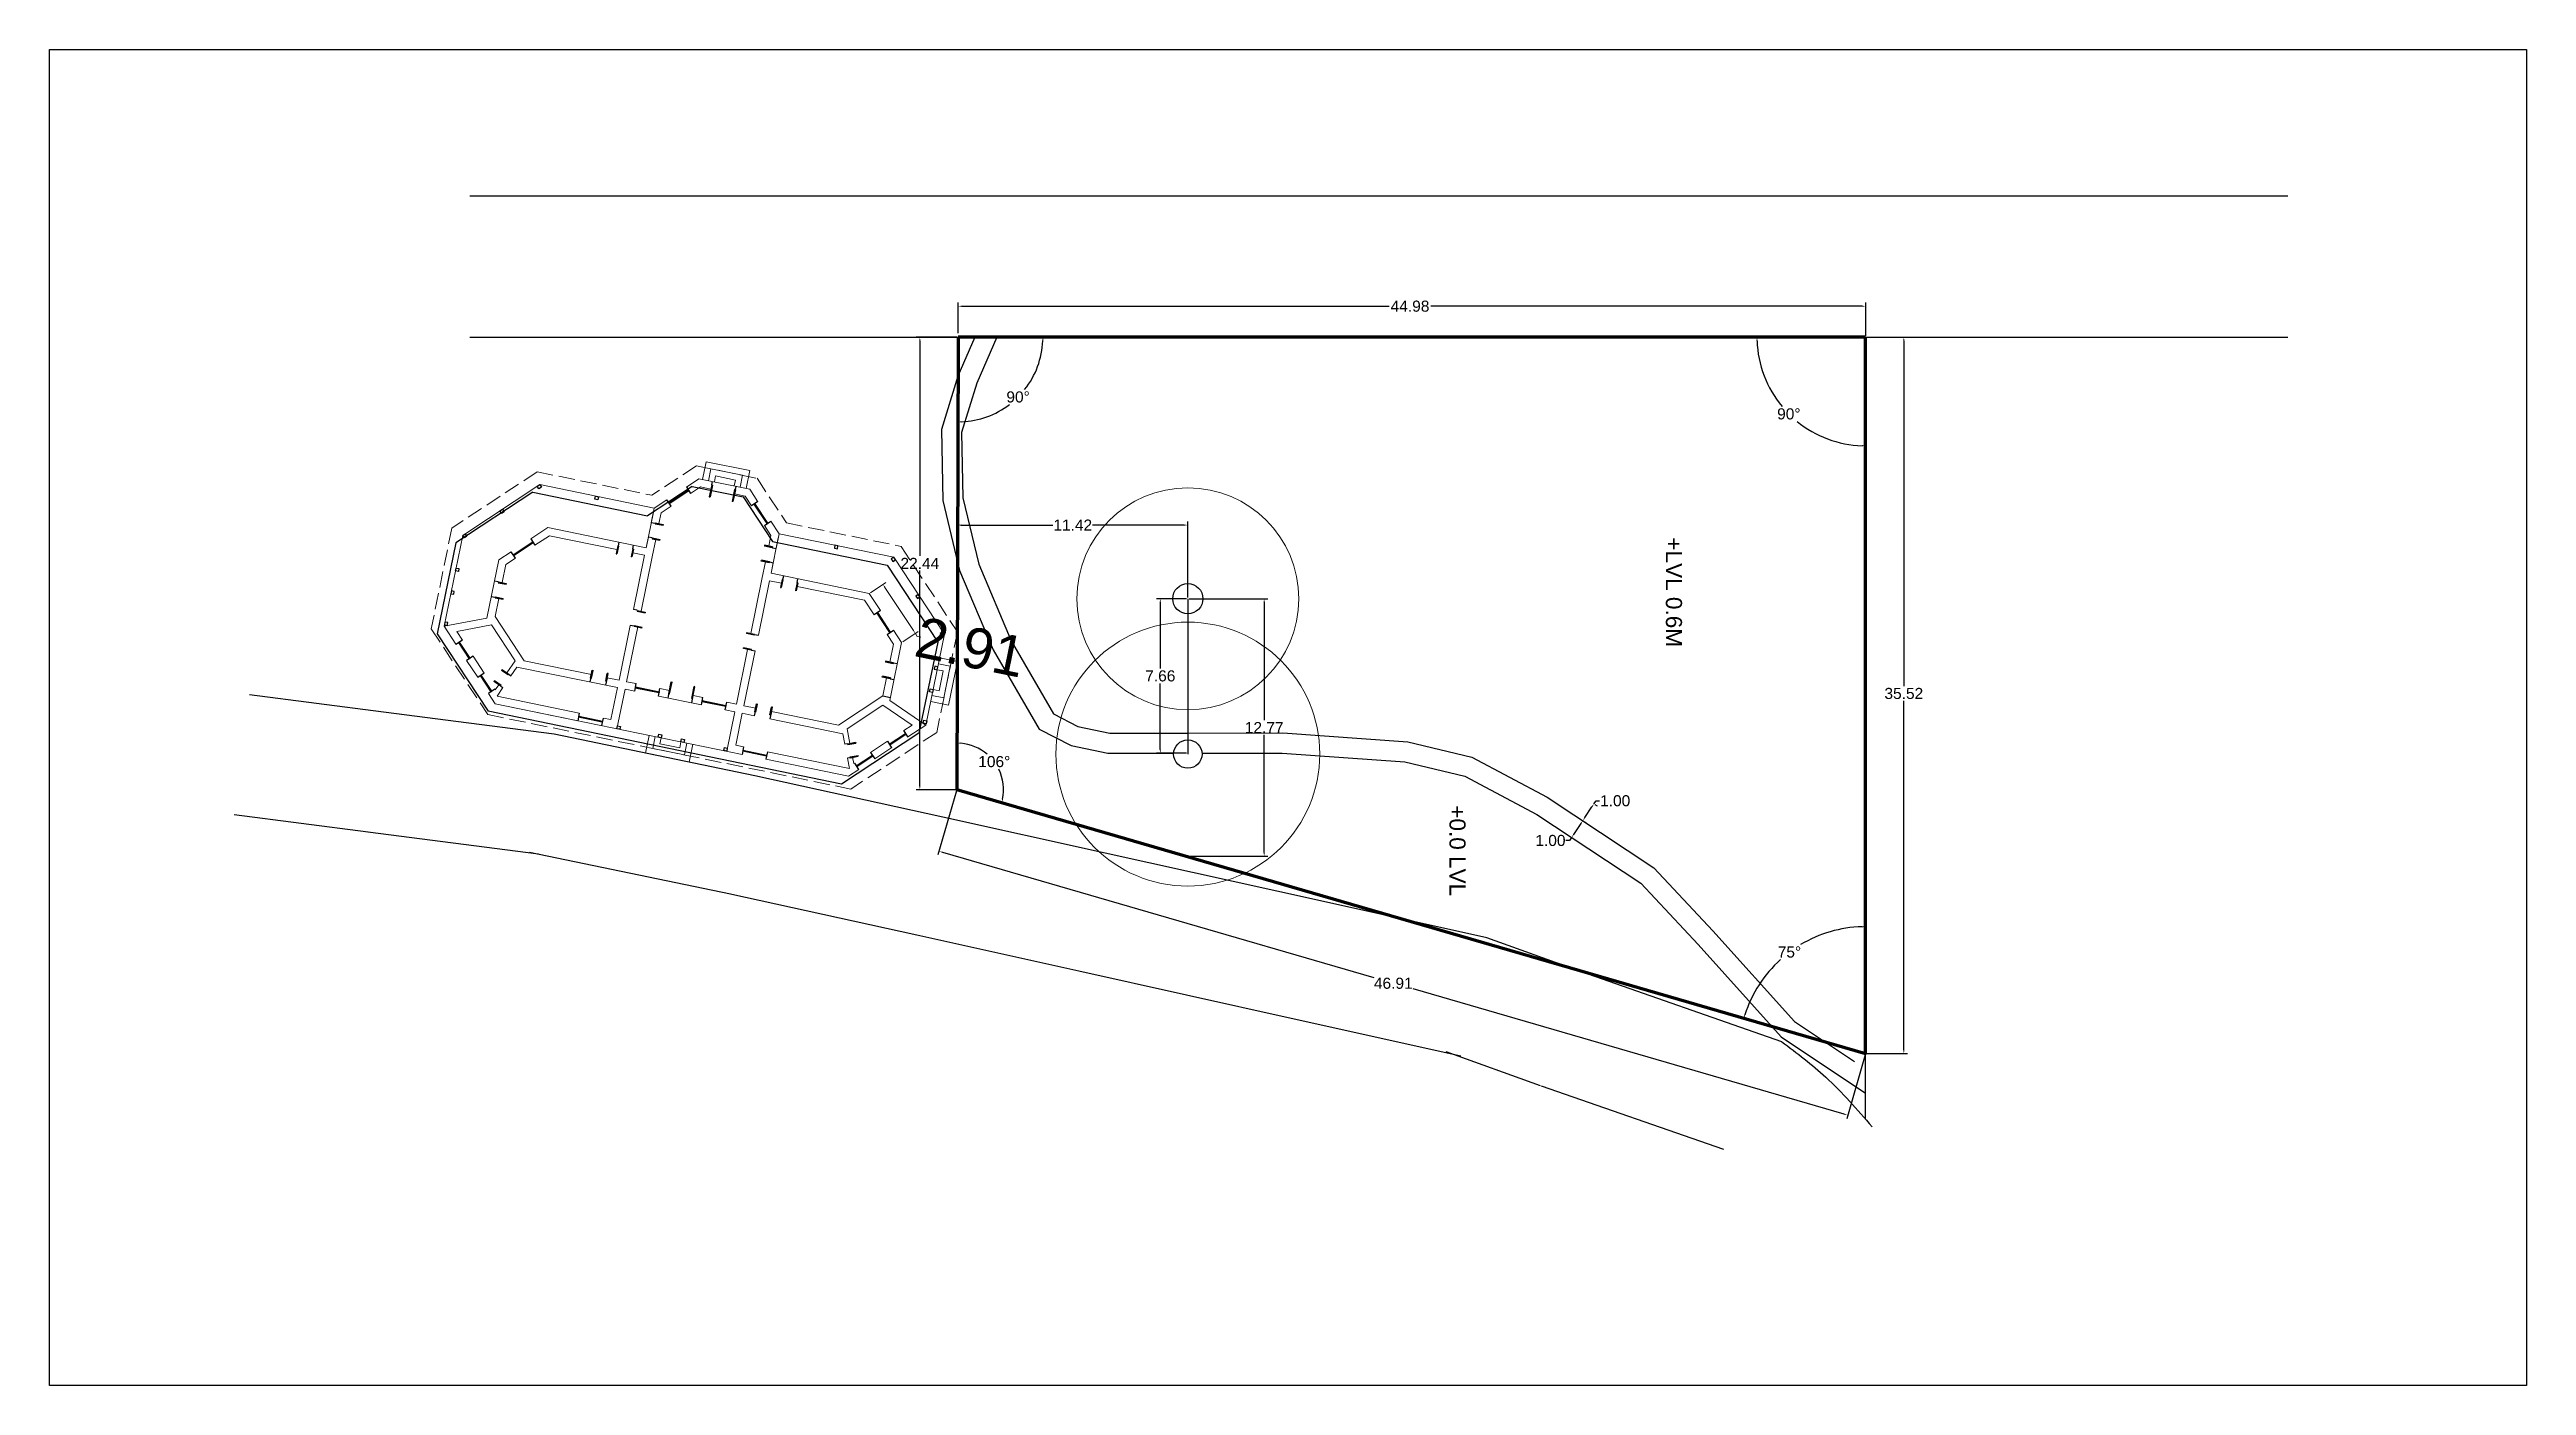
# Model space of a CAD drawing. Header units: millimetres. Extents: x 46 to 328, y -35 to 70.
# Drawn here: x 45.8 to 168.6, y -3.1 to 63.1 of the extents above; entities that cross this region are included whole.
import ezdxf

# ---------------------------------------------------------------- set-up
doc = ezdxf.new("R2010")
doc.units = ezdxf.units.MM
doc.header["$MEASUREMENT"] = 0
doc.linetypes.add('BANKLINE1', pattern=[5.5, 4, -1.5])
for name, color, linetype, lineweight in [('COLOUM', 34, 'Continuous', 0), ('pathway', 255, 'Continuous', 30), ('site', 240, 'Continuous', 30)]:
    doc.layers.add(name, color=color, linetype=linetype, lineweight=lineweight)
doc.layers.add('COLUMN', color=5, linetype='Continuous')
doc.layers.add('D &W', color=26, linetype='Continuous')
doc.styles.get("Standard").update_dxf_attribs({"font": 'arial.ttf'})
doc.dimstyles.new('Copy of Standard', dxfattribs={"dimtxt": 0.55, "dimasz": 0.18, "dimexe": 0.18, "dimexo": 0.0625, "dimgap": 0.09, "dimtad": 0, "dimtih": 1, "dimtoh": 1, "dimzin": 0, "dimdsep": 46, "dimtxsty": 'Standard', "dimcen": 0.09, "dimadec": 0, "dimazin": 0, "dimtfac": 1, "dimtofl": 0, "dimtmove": 0, "dimatfit": 3, "dimfxl": 1, "dimtolj": 1, "dimtzin": 0, "dimarcsym": 0})

msp = doc.modelspace()

# ---------------------------------------------------------------- texts
at = {"layer": 'COLOUM', "color": 10, "lineweight": 90, "char_height": 0.8, "width": 59.14275, "attachment_point": 1, "rotation": 270}
for s, insert in [('+LVL 0.6M', (126.744, 38.9)), ('+0.0 LVL', (116.015, 25.618))]:
    msp.add_mtext(s, dxfattribs=dict(at, insert=insert))

# ---------------------------------------------------------------- blocks, each defined once
blk = doc.blocks.new('*D24')
at = {"layer": 'COLOUM', "color": 0, "lineweight": -2, "transparency": 16777216}
for p, q in [((90.86, 49.02), (90.86, 50.54)), ((91.04, 50.36), (112.23, 50.36)), ((135.67, 50.36), (114.29, 50.36)), ((135.85, 48.89), (135.85, 50.54))]:
    blk.add_line(p, q, dxfattribs=at)
at = {"layer": 'COLOUM', "color": 0, "transparency": 16777216}
for points in [[(91.04, 50.39), (91.04, 50.33), (90.86, 50.36)], [(135.67, 50.39), (135.67, 50.33), (135.85, 50.36)]]:
    blk.add_solid(points, dxfattribs=at)
at = {"layer": 'Defpoints', "color": 0, "transparency": 16777216}
for p in [(90.86, 50.36), (90.86, 48.95), (135.85, 48.83)]:
    blk.add_point(p, dxfattribs=at)
at = {"layer": 'COLOUM', "color": 0, "lineweight": 25, "transparency": 16777216, "insert": (113.26, 50.36), "char_height": 0.55, "attachment_point": 5}
blk.add_mtext('\\A1;44.98', dxfattribs=at)
blk = doc.blocks.new('DADA')
at = {"layer": 'D &W'}
for p, q in [((3991.45, 3694.9), (3991.45, 3695.5)), ((3991.45, 3695.5), (3991.49, 3695.5)), ((3991.45, 3694.9), (3991.49, 3694.9)), ((3991.49, 3694.9), (3991.49, 3695.5)), ((3992.61, 3694.9), (3992.61, 3695.5)), ((3992.65, 3695.5), (3992.61, 3695.5)), ((3992.65, 3694.9), (3992.61, 3694.9)), ((3992.65, 3694.9), (3992.65, 3695.5))]:
    blk.add_line(p, q, dxfattribs=at)
blk = doc.blocks.new('SDAWDA')
at = {"layer": 'D &W'}
h = blk.add_hatch(color=0, dxfattribs=at)
h.dxf.hatch_style = 1
h.paths.add_polyline_path([(3989.8, 3694.9), (3989.76, 3694.9), (3989.76, 3694.86), (3989.8, 3694.86)])
h.paths.add_polyline_path([(3990.96, 3694.86), (3990.96, 3694.9), (3990.92, 3694.9), (3990.92, 3694.86)])
for p, q in [((3989.76, 3694.9), (3990.96, 3694.9)), ((3989.76, 3694.9), (3989.76, 3694.86)), ((3989.76, 3694.86), (3990.96, 3694.86)), ((3989.8, 3694.9), (3989.8, 3694.86)), ((3990.92, 3694.9), (3990.92, 3694.86)), ((3990.96, 3694.9), (3990.96, 3694.86))]:
    blk.add_line(p, q, dxfattribs=at)
blk = doc.blocks.new('ASDAW')
at = {"layer": 'D &W'}
for p, q in [((3995.81, 3694.88), (3995.81, 3695.28)), ((3995.81, 3695.28), (3995.85, 3695.28)), ((3995.85, 3694.88), (3995.81, 3694.88)), ((3995.85, 3694.88), (3995.85, 3695.28)), ((3996.57, 3694.88), (3996.57, 3695.28)), ((3996.61, 3695.28), (3996.57, 3695.28)), ((3996.61, 3694.88), (3996.57, 3694.88)), ((3996.61, 3694.88), (3996.61, 3695.28))]:
    blk.add_line(p, q, dxfattribs=at)
blk = doc.blocks.new('AAAAAA')
at = {"layer": 'D &W'}
for p, q in [((3982.29, 3694.88), (3982.29, 3695.28)), ((3982.29, 3695.28), (3982.33, 3695.28)), ((3982.29, 3694.88), (3982.33, 3694.88)), ((3982.33, 3694.88), (3982.33, 3695.28)), ((3982.95, 3694.88), (3982.95, 3695.28)), ((3982.99, 3695.28), (3982.95, 3695.28)), ((3982.95, 3694.88), (3982.99, 3694.88)), ((3982.99, 3694.88), (3982.99, 3695.28))]:
    blk.add_line(p, q, dxfattribs=at)
blk = doc.blocks.new('ASDA')
h = blk.add_hatch(color=0)
h.dxf.hatch_style = 1
h.paths.add_polyline_path([(3984.23, 3699.56), (3984.19, 3699.56), (3984.19, 3699.52), (3984.23, 3699.52)])
h.paths.add_polyline_path([(3985.35, 3699.52), (3985.35, 3699.56), (3985.31, 3699.56), (3985.31, 3699.52)])
at = {"layer": 'D &W'}
for p, q in [((3984.19, 3699.56), (3985.35, 3699.56)), ((3984.19, 3699.56), (3984.19, 3699.52)), ((3984.19, 3699.52), (3985.35, 3699.52)), ((3984.23, 3699.56), (3984.23, 3699.52)), ((3985.31, 3699.56), (3985.31, 3699.52)), ((3985.35, 3699.56), (3985.35, 3699.52))]:
    blk.add_line(p, q, dxfattribs=at)
blk = doc.blocks.new('12355')
at = {"layer": 'D &W'}
for p, q in [((3983.2, 3701.05), (3983.47, 3700.78)), ((3982.65, 3699.96), (3982.38, 3700.23))]:
    blk.add_line(p, q, dxfattribs=at)
at = {"layer": 'D &W', "rotation": 45}
blk.add_blockref('ASDA', (3781.24, -1733.13), dxfattribs=at)
blk = doc.blocks.new('AAAW')
at = {"layer": 'D &W'}
h = blk.add_hatch(color=256, dxfattribs=at)
h.dxf.hatch_style = 1
h.paths.add_polyline_path([(3980.77, 3695.33), (3980.74, 3695.3), (3980.77, 3695.28), (3980.79, 3695.3)])
h.paths.add_polyline_path([(3981.39, 3694.65), (3981.42, 3694.62), (3981.45, 3694.65), (3981.42, 3694.68)])
at = {"layer": 'COLUMN', "color": 1}
for p, q in [((3980.89, 3695.45), (3980.62, 3695.18)), ((3981.57, 3694.77), (3981.3, 3694.5))]:
    blk.add_line(p, q, dxfattribs=at)
at = {"layer": 'D &W'}
for p, q in [((3981.42, 3694.62), (3980.74, 3695.3)), ((3981.45, 3694.65), (3980.77, 3695.33)), ((3980.79, 3695.3), (3980.77, 3695.28)), ((3981.42, 3694.68), (3981.39, 3694.65)), ((3981.45, 3694.65), (3981.42, 3694.62))]:
    blk.add_line(p, q, dxfattribs=at)
blk = doc.blocks.new('*D9')
at = {"layer": 'COLOUM', "color": 0, "lineweight": -2, "transparency": 16777216}
for p, q in [((4123.94, 3764.97), (4124.59, 3765.63)), ((4124.59, 3765.38), (4126.4, 3763.57)), ((4126, 3762.91), (4126.65, 3763.57)), ((4126.53, 3763.44), (4126.65, 3763.32)), ((4126.65, 3763.32), (4126.83, 3763.32))]:
    blk.add_line(p, q, dxfattribs=at)
at = {"layer": 'COLOUM', "color": 0, "transparency": 16777216}
for points in [[(4124.61, 3765.4), (4124.57, 3765.35), (4124.47, 3765.5)], [(4126.38, 3763.55), (4126.42, 3763.59), (4126.53, 3763.44)]]:
    blk.add_solid(points, dxfattribs=at)
at = {"layer": 'Defpoints', "color": 0, "transparency": 16777216}
for p in [(4123.89, 3764.93), (4125.95, 3762.87), (4126.53, 3763.44)]:
    blk.add_point(p, dxfattribs=at)
at = {"layer": 'COLOUM', "color": 0, "transparency": 16777216, "insert": (4129.34, 3763.32), "char_height": 2, "attachment_point": 5}
blk.add_mtext('\\A1;2.91', dxfattribs=at)
blk = doc.blocks.new('*D25')
at = {"layer": 'COLOUM', "color": 0, "lineweight": -2, "transparency": 16777216}
for p, q in [((135.91, 48.83), (137.92, 48.83)), ((137.74, 48.65), (137.74, 31.53)), ((137.74, 13.49), (137.74, 30.79)), ((135.91, 13.31), (137.92, 13.31))]:
    blk.add_line(p, q, dxfattribs=at)
at = {"layer": 'COLOUM', "color": 0, "transparency": 16777216}
for points in [[(137.71, 48.65), (137.77, 48.65), (137.74, 48.83)], [(137.71, 13.49), (137.77, 13.49), (137.74, 13.31)]]:
    blk.add_solid(points, dxfattribs=at)
at = {"layer": 'Defpoints', "color": 0, "transparency": 16777216}
for p in [(135.85, 48.83), (135.85, 13.31), (137.74, 13.31)]:
    blk.add_point(p, dxfattribs=at)
at = {"layer": 'COLOUM', "color": 0, "lineweight": 25, "transparency": 16777216, "insert": (137.74, 31.16), "char_height": 0.55, "attachment_point": 5}
blk.add_mtext('\\A1;35.52', dxfattribs=at)
blk = doc.blocks.new('*D26')
at = {"layer": 'COLOUM', "color": 0, "lineweight": -2, "transparency": 16777216}
for p, q in [((90.8, 48.83), (88.78, 48.83)), ((88.96, 48.65), (88.96, 37.98)), ((88.96, 26.57), (88.96, 37.25)), ((90.74, 26.39), (88.78, 26.39))]:
    blk.add_line(p, q, dxfattribs=at)
at = {"layer": 'COLOUM', "color": 0, "transparency": 16777216}
for points in [[(88.93, 48.65), (88.99, 48.65), (88.96, 48.83)], [(88.93, 26.57), (88.99, 26.57), (88.96, 26.39)]]:
    blk.add_solid(points, dxfattribs=at)
at = {"layer": 'Defpoints', "color": 0, "transparency": 16777216}
for p in [(90.86, 48.83), (88.96, 26.39), (90.8, 26.39)]:
    blk.add_point(p, dxfattribs=at)
at = {"layer": 'COLOUM', "color": 0, "lineweight": 25, "transparency": 16777216, "insert": (88.96, 37.61), "char_height": 0.55, "attachment_point": 5}
blk.add_mtext('\\A1;22.44', dxfattribs=at)
blk = doc.blocks.new('*D27')
at = {"layer": 'COLOUM', "color": 0, "lineweight": -2, "transparency": 16777216}
for p, q in [((90.78, 26.33), (89.86, 23.16)), ((90.08, 23.29), (111.46, 17.08)), ((134.78, 10.3), (113.41, 16.51)), ((135.83, 13.25), (134.91, 10.08))]:
    blk.add_line(p, q, dxfattribs=at)
at = {"layer": 'COLOUM', "color": 0, "transparency": 16777216}
for points in [[(90.09, 23.31), (90.08, 23.26), (89.91, 23.34)], [(134.79, 10.33), (134.78, 10.27), (134.96, 10.25)]]:
    blk.add_solid(points, dxfattribs=at)
at = {"layer": 'Defpoints', "color": 0, "transparency": 16777216}
for p in [(90.8, 26.39), (89.91, 23.34), (135.85, 13.31)]:
    blk.add_point(p, dxfattribs=at)
at = {"layer": 'COLOUM', "color": 0, "lineweight": 25, "transparency": 16777216, "insert": (112.43, 16.79), "char_height": 0.55, "attachment_point": 5}
blk.add_mtext('\\A1;46.91', dxfattribs=at)
blk = doc.blocks.new('*D35')
at = {"layer": 'COLOUM', "color": 0, "lineweight": -2, "transparency": 16777216}
for start, end in [(181.9144, 219.6634), (230.8901, 268.0856)]:
    blk.add_arc((135.85, 48.83), 5.39, start, end, dxfattribs=at)
at = {"layer": 'COLOUM', "color": 0, "transparency": 16777216}
for points in [[(130.43, 48.65), (130.49, 48.65), (130.46, 48.83)], [(135.67, 43.48), (135.67, 43.42), (135.85, 43.44)]]:
    blk.add_solid(points, dxfattribs=at)
at = {"layer": 'Defpoints', "color": 0, "transparency": 16777216}
for p in [(90.86, 48.83), (135.85, 48.83), (135.85, 48.83), (131.18, 46.14), (135.85, 13.31)]:
    blk.add_point(p, dxfattribs=at)
at = {"layer": 'COLOUM', "color": 0, "lineweight": 25, "transparency": 16777216, "insert": (132.04, 45.02), "char_height": 0.55, "attachment_point": 5}
blk.add_mtext('\\A1;90°', dxfattribs=at)
blk = doc.blocks.new('*D28')
at = {"layer": 'COLOUM', "color": 0, "lineweight": -2, "transparency": 16777216}
for start, end in [(91.6401, 120.8564), (132.1937, 162.1633)]:
    blk.add_arc((135.85, 13.31), 6.29, start, end, dxfattribs=at)
at = {"layer": 'COLOUM', "color": 0, "transparency": 16777216}
for points in [[(135.67, 19.62), (135.67, 19.56), (135.85, 19.6)], [(129.89, 15.23), (129.83, 15.24), (129.81, 15.06)]]:
    blk.add_solid(points, dxfattribs=at)
at = {"layer": 'Defpoints', "color": 0, "transparency": 16777216}
for p in [(135.85, 48.83), (90.8, 26.39), (133.23, 19.03), (135.85, 13.31), (135.85, 13.31)]:
    blk.add_point(p, dxfattribs=at)
at = {"layer": 'COLOUM', "color": 0, "lineweight": 25, "transparency": 16777216, "insert": (132.07, 18.34), "char_height": 0.55, "attachment_point": 5}
blk.add_mtext('\\A1;\\A1;75%%D', dxfattribs=at)
blk = doc.blocks.new('*D36')
at = {"layer": 'COLOUM', "color": 0, "lineweight": -2, "transparency": 16777216}
for start, end in [(321.6965, 357.5454), (272.2974, 307.2194)]:
    blk.add_arc((90.86, 48.83), 4.2, start, end, dxfattribs=at)
at = {"layer": 'COLOUM', "color": 0, "transparency": 16777216}
for points in [[(95.03, 48.65), (95.09, 48.65), (95.06, 48.83)], [(91.03, 44.6), (91.03, 44.66), (90.85, 44.63)]]:
    blk.add_solid(points, dxfattribs=at)
at = {"layer": 'Defpoints', "color": 0, "transparency": 16777216}
for p in [(90.86, 48.83), (90.86, 48.83), (135.85, 48.83), (92.96, 45.19), (90.8, 26.39)]:
    blk.add_point(p, dxfattribs=at)
at = {"layer": 'COLOUM', "color": 0, "lineweight": 25, "transparency": 16777216, "insert": (93.83, 45.86), "char_height": 0.55, "attachment_point": 5}
blk.add_mtext('\\A1;90°', dxfattribs=at)
blk = doc.blocks.new('*D29')
at = {"layer": 'COLOUM', "color": 0, "lineweight": -2, "transparency": 16777216}
for start, end in [(49.4465, 85.3791), (348.2671, 26.0333)]:
    blk.add_arc((90.8, 26.39), 2.31, start, end, dxfattribs=at)
at = {"layer": 'COLOUM', "color": 0, "transparency": 16777216}
for points in [[(90.98, 28.67), (90.99, 28.73), (90.81, 28.7)], [(93.09, 25.92), (93.03, 25.93), (93.02, 25.75)]]:
    blk.add_solid(points, dxfattribs=at)
at = {"layer": 'Defpoints', "color": 0, "transparency": 16777216}
for p in [(90.86, 48.83), (92.98, 27.15), (90.8, 26.39), (90.8, 26.39), (135.85, 13.31)]:
    blk.add_point(p, dxfattribs=at)
at = {"layer": 'COLOUM', "color": 0, "lineweight": 25, "transparency": 16777216, "insert": (92.65, 27.78), "char_height": 0.55, "attachment_point": 5}
blk.add_mtext('\\A1;106°', dxfattribs=at)
blk = doc.blocks.new('*D30')
at = {"layer": 'COLOUM', "color": 0, "lineweight": -2, "transparency": 16777216}
for p, q in [((90.83, 35.95), (90.83, 39.69)), ((91.01, 39.51), (95.55, 39.51)), ((102.07, 39.51), (97.52, 39.51)), ((102.25, 35.92), (102.25, 39.69))]:
    blk.add_line(p, q, dxfattribs=at)
at = {"layer": 'COLOUM', "color": 0, "transparency": 16777216}
for points in [[(91.01, 39.54), (91.01, 39.48), (90.83, 39.51)], [(102.07, 39.54), (102.07, 39.48), (102.25, 39.51)]]:
    blk.add_solid(points, dxfattribs=at)
at = {"layer": 'Defpoints', "color": 0, "transparency": 16777216}
for p in [(90.83, 39.51), (90.83, 35.89), (102.25, 35.86)]:
    blk.add_point(p, dxfattribs=at)
at = {"layer": 'COLOUM', "color": 0, "lineweight": 25, "transparency": 16777216, "insert": (96.54, 39.51), "char_height": 0.55, "attachment_point": 5}
blk.add_mtext('\\A1;11.42', dxfattribs=at)
blk = doc.blocks.new('*D31')
at = {"layer": 'COLOUM', "color": 0, "lineweight": -2, "transparency": 16777216}
for p, q in [((102.31, 35.86), (106.21, 35.86)), ((106.03, 35.68), (106.03, 29.84)), ((106.03, 23.27), (106.03, 29.11)), ((102.25, 23.09), (106.21, 23.09))]:
    blk.add_line(p, q, dxfattribs=at)
at = {"layer": 'COLOUM', "color": 0, "transparency": 16777216}
for points in [[(106, 35.68), (106.06, 35.68), (106.03, 35.86)], [(106, 23.27), (106.06, 23.27), (106.03, 23.09)]]:
    blk.add_solid(points, dxfattribs=at)
at = {"layer": 'Defpoints', "color": 0, "transparency": 16777216}
for p in [(102.25, 35.86), (102.19, 23.09), (106.03, 23.09)]:
    blk.add_point(p, dxfattribs=at)
at = {"layer": 'COLOUM', "color": 0, "lineweight": 25, "transparency": 16777216, "insert": (106.03, 29.47), "char_height": 0.55, "attachment_point": 5}
blk.add_mtext('\\A1;12.77', dxfattribs=at)
blk = doc.blocks.new('*D32')
at = {"layer": 'COLOUM', "color": 0, "lineweight": -2, "transparency": 16777216}
for p, q in [((102.18, 35.86), (100.7, 35.86)), ((100.88, 35.68), (100.88, 32.4)), ((100.88, 28.38), (100.88, 31.66)), ((102.18, 28.2), (100.7, 28.2))]:
    blk.add_line(p, q, dxfattribs=at)
at = {"layer": 'COLOUM', "color": 0, "transparency": 16777216}
for points in [[(100.85, 35.68), (100.91, 35.68), (100.88, 35.86)], [(100.85, 28.38), (100.91, 28.38), (100.88, 28.2)]]:
    blk.add_solid(points, dxfattribs=at)
at = {"layer": 'Defpoints', "color": 0, "transparency": 16777216}
for p in [(102.25, 35.86), (100.88, 28.2), (102.25, 28.2)]:
    blk.add_point(p, dxfattribs=at)
at = {"layer": 'COLOUM', "color": 0, "lineweight": 25, "transparency": 16777216, "insert": (100.88, 32.03), "char_height": 0.55, "attachment_point": 5}
blk.add_mtext('\\A1;7.66', dxfattribs=at)
blk = doc.blocks.new('*D33')
at = {"layer": 'COLOUM', "color": 0, "lineweight": -2, "transparency": 16777216}
for p, q in [((121.73, 24.71), (121.37, 24.17)), ((121.88, 24.82), (121.98, 24.76)), ((121.17, 23.87), (120.99, 23.87)), ((121.27, 24.02), (121.17, 23.87)), ((121.33, 23.99), (121.42, 23.92))]:
    blk.add_line(p, q, dxfattribs=at)
at = {"layer": 'COLOUM', "color": 0, "transparency": 16777216}
for points in [[(121.7, 24.72), (121.75, 24.69), (121.83, 24.86)], [(121.35, 24.19), (121.4, 24.16), (121.27, 24.02)]]:
    blk.add_solid(points, dxfattribs=at)
at = {"layer": 'Defpoints', "color": 0, "transparency": 16777216}
for p in [(121.83, 24.86), (121.27, 24.02), (121.27, 24.02)]:
    blk.add_point(p, dxfattribs=at)
at = {"layer": 'COLOUM', "color": 0, "lineweight": 25, "transparency": 16777216, "insert": (120.22, 23.87), "char_height": 0.55, "attachment_point": 5}
blk.add_mtext('\\A1;1.00', dxfattribs=at)
blk = doc.blocks.new('*D34')
at = {"layer": 'COLOUM', "color": 0, "lineweight": -2, "transparency": 16777216}
for p, q in [((122.38, 25.69), (122.48, 25.84)), ((122.48, 25.84), (122.66, 25.84)), ((121.88, 24.82), (121.98, 24.76)), ((121.93, 25.01), (122.28, 25.54)), ((122.43, 25.66), (122.53, 25.59))]:
    blk.add_line(p, q, dxfattribs=at)
at = {"layer": 'COLOUM', "color": 0, "transparency": 16777216}
for points in [[(121.9, 25.02), (121.95, 24.99), (121.83, 24.86)], [(122.25, 25.56), (122.3, 25.52), (122.38, 25.69)]]:
    blk.add_solid(points, dxfattribs=at)
at = {"layer": 'Defpoints', "color": 0, "transparency": 16777216}
for p in [(121.83, 24.86), (122.38, 25.69), (122.38, 25.69)]:
    blk.add_point(p, dxfattribs=at)
at = {"layer": 'COLOUM', "color": 0, "lineweight": 25, "transparency": 16777216, "insert": (123.43, 25.84), "char_height": 0.55, "attachment_point": 5}
blk.add_mtext('\\A1;1.00', dxfattribs=at)
blk = doc.blocks.new('asdawd')
for p, q in [((4116.861, 3769.703), (4114.661, 3769.703)), ((4114.661, 3768.803), (4114.661, 3769.703)), ((4116.861, 3768.803), (4116.861, 3769.703)), ((4114.476, 3768.803), (4113.95, 3768.276)), ((4114.476, 3768.803), (4117.046, 3768.803)), ((4116.561, 3769.403), (4114.961, 3769.403)), ((4114.961, 3768.803), (4114.961, 3769.403)), ((4116.261, 3769.103), (4115.261, 3769.103)), ((4115.261, 3768.803), (4115.261, 3769.103)), ((4116.261, 3768.803), (4116.261, 3769.103)), ((4116.561, 3768.803), (4116.561, 3769.403)), ((4117.046, 3768.803), (4117.573, 3768.276)), ((4113.129, 3767.455), (4112.603, 3766.929)), ((4114.634, 3768.423), (4114.218, 3768.007)), ((4114.634, 3768.423), (4115.161, 3768.423)), ((4116.361, 3768.423), (4116.889, 3768.423)), ((4116.889, 3768.423), (4117.305, 3768.007)), ((4118.393, 3767.455), (4118.92, 3766.929)), ((4106.802, 3766.929), (4103.57, 3763.697)), ((4106.802, 3766.929), (4112.603, 3766.929)), ((4112.603, 3766.929), (4112.603, 3766.185)), ((4112.603, 3766.722), (4112.603, 3764.929)), ((4113.398, 3767.187), (4112.983, 3766.771)), ((4112.983, 3766.771), (4112.983, 3766.225)), ((4118.125, 3767.187), (4118.54, 3766.771)), ((4118.54, 3766.771), (4118.54, 3766.225)), ((4118.92, 3766.929), (4124.721, 3766.929)), ((4118.92, 3766.929), (4118.92, 3766.185)), ((4118.92, 3766.722), (4118.92, 3764.929)), ((4124.721, 3766.929), (4127.952, 3763.697)), ((4107.63, 3764.929), (4106.907, 3764.205)), ((4107.63, 3764.929), (4112.603, 3764.929)), ((4112.603, 3765.465), (4112.603, 3764.929)), ((4112.983, 3765.425), (4112.983, 3764.549)), ((4118.54, 3765.425), (4118.54, 3764.549)), ((4118.92, 3765.465), (4118.92, 3764.929)), ((4118.92, 3764.929), (4123.892, 3764.929)), ((4123.892, 3764.929), (4124.616, 3764.205)), ((4103.57, 3763.697), (4103.57, 3759.097)), ((4107.788, 3764.549), (4107.175, 3763.936)), ((4107.788, 3764.549), (4111.203, 3764.549)), ((4112.003, 3764.549), (4112.603, 3764.549)), ((4112.603, 3764.549), (4112.603, 3761.797)), ((4112.983, 3764.549), (4112.983, 3761.797)), ((4118.54, 3764.549), (4118.54, 3761.797)), ((4118.92, 3764.549), (4119.52, 3764.549)), ((4118.92, 3764.549), (4118.92, 3761.797)), ((4120.32, 3764.549), (4123.735, 3764.549)), ((4123.735, 3764.549), (4124.347, 3763.936)), ((4127.952, 3763.697), (4127.952, 3759.097)), ((4106.086, 3763.385), (4105.57, 3762.869)), ((4105.57, 3762.869), (4105.57, 3759.926)), ((4106.355, 3763.116), (4105.95, 3762.711)), ((4105.95, 3762.711), (4105.95, 3761.797)), ((4125.168, 3763.116), (4125.572, 3762.711)), ((4125.436, 3763.385), (4125.952, 3762.869)), ((4125.572, 3762.711), (4125.572, 3761.797)), ((4125.952, 3762.869), (4125.952, 3759.926)), ((4127.952, 3762.497), (4128.852, 3762.497)), ((4128.852, 3762.497), (4128.852, 3760.297)), ((4127.952, 3762.197), (4128.552, 3762.197)), ((4127.952, 3761.897), (4128.252, 3761.897)), ((4128.252, 3761.897), (4128.252, 3760.897)), ((4128.552, 3762.197), (4128.552, 3760.597)), ((4105.57, 3759.926), (4103.57, 3759.097)), ((4105.95, 3760.997), (4105.95, 3760.083)), ((4105.95, 3760.083), (4107.809, 3758.225)), ((4112.603, 3760.997), (4112.603, 3758.225)), ((4112.983, 3760.997), (4112.983, 3758.225)), ((4118.54, 3760.997), (4118.54, 3758.225)), ((4118.92, 3760.997), (4118.92, 3758.225)), ((4125.572, 3760.083), (4123.714, 3758.225)), ((4125.572, 3760.997), (4125.572, 3760.083)), ((4125.952, 3759.926), (4127.952, 3759.097)), ((4127.952, 3760.897), (4128.252, 3760.897)), ((4127.952, 3760.597), (4128.552, 3760.597)), ((4127.952, 3760.297), (4128.852, 3760.297)), ((4103.57, 3759.097), (4104.326, 3758.342)), ((4105.861, 3759.635), (4104.241, 3758.964)), ((4104.241, 3758.964), (4104.595, 3758.61)), ((4105.861, 3759.635), (4107.361, 3758.135)), ((4125.662, 3759.635), (4124.162, 3758.135)), ((4125.662, 3759.635), (4127.282, 3758.964)), ((4127.282, 3758.964), (4126.928, 3758.61)), ((4127.952, 3759.097), (4127.197, 3758.342)), ((4105.005, 3757.663), (4105.712, 3756.956)), ((4105.274, 3757.931), (4105.981, 3757.224)), ((4107.361, 3758.135), (4107.078, 3757.454)), ((4107.511, 3757.845), (4107.309, 3757.358)), ((4112.603, 3757.845), (4107.511, 3757.845)), ((4111.203, 3758.225), (4107.809, 3758.225)), ((4112.603, 3758.225), (4112.003, 3758.225)), ((4112.603, 3757.845), (4112.603, 3756.225)), ((4113.472, 3758.225), (4112.983, 3758.225)), ((4112.983, 3758.225), (4113.472, 3758.225)), ((4113.472, 3757.845), (4112.983, 3757.845)), ((4112.983, 3757.845), (4112.983, 3755.845)), ((4115.161, 3758.225), (4114.672, 3758.225)), ((4114.672, 3758.225), (4115.161, 3758.225)), ((4116.851, 3757.845), (4114.672, 3757.845)), ((4116.851, 3758.225), (4116.361, 3758.225)), ((4116.361, 3758.225), (4116.851, 3758.225)), ((4118.54, 3758.225), (4118.051, 3758.225)), ((4118.051, 3758.225), (4118.54, 3758.225)), ((4118.54, 3757.845), (4118.051, 3757.845)), ((4118.54, 3757.845), (4118.54, 3755.845)), ((4119.52, 3758.225), (4118.92, 3758.225)), ((4119.52, 3757.845), (4118.92, 3757.845)), ((4118.92, 3757.845), (4118.92, 3756.225)), ((4123.714, 3758.225), (4120.32, 3758.225)), ((4124.012, 3757.845), (4120.32, 3757.845)), ((4124.012, 3757.845), (4124.214, 3757.358)), ((4124.162, 3758.135), (4124.444, 3757.454)), ((4126.249, 3757.931), (4125.542, 3757.224)), ((4126.518, 3757.663), (4125.811, 3756.956)), ((4106.391, 3756.277), (4106.823, 3755.845)), ((4106.66, 3756.545), (4106.69, 3756.515)), ((4106.81, 3756.807), (4106.69, 3756.515)), ((4107.041, 3756.711), (4106.84, 3756.225)), ((4106.84, 3756.225), (4111.003, 3756.225)), ((4112.203, 3756.225), (4112.603, 3756.225)), ((4119.32, 3756.225), (4118.92, 3756.225)), ((4124.683, 3756.225), (4120.52, 3756.225)), ((4124.481, 3756.711), (4124.683, 3756.225)), ((4125.132, 3756.277), (4124.7, 3755.845)), ((4124.712, 3756.807), (4124.833, 3756.515)), ((4124.863, 3756.545), (4124.833, 3756.515)), ((4119.32, 3755.845), (4106.823, 3755.845)), ((4106.823, 3755.845), (4111.003, 3755.845)), ((4114.622, 3755.845), (4114.622, 3754.945)), ((4116.822, 3754.945), (4114.622, 3754.945)), ((4114.922, 3755.845), (4114.922, 3755.245)), ((4116.522, 3755.245), (4114.922, 3755.245)), ((4115.222, 3755.845), (4115.222, 3755.545)), ((4116.222, 3755.545), (4115.222, 3755.545)), ((4116.222, 3755.845), (4116.222, 3755.545)), ((4116.522, 3755.845), (4116.522, 3755.245)), ((4116.822, 3755.845), (4116.822, 3754.945)), ((4124.7, 3755.845), (4120.52, 3755.845))]:
    blk.add_line(p, q)
at = {"color": 3, "linetype": 'BANKLINE1', "ltscale": 0.2}
for p, q in [((4114.228, 3769.403), (4112.354, 3767.529)), ((4114.228, 3769.403), (4117.295, 3769.403)), ((4117.295, 3769.403), (4119.169, 3767.529)), ((4106.553, 3767.529), (4102.97, 3763.946)), ((4106.553, 3767.529), (4112.354, 3767.529)), ((4119.169, 3767.529), (4124.969, 3767.529)), ((4124.969, 3767.529), (4128.552, 3763.946)), ((4102.97, 3763.946), (4102.97, 3758.849)), ((4128.552, 3763.946), (4128.552, 3758.849)), ((4102.97, 3758.849), (4106.575, 3755.245)), ((4128.552, 3758.849), (4124.948, 3755.245)), ((4106.575, 3755.245), (4124.948, 3755.245))]:
    blk.add_line(p, q, dxfattribs=at)
at = {"layer": 'COLUMN'}
for points in [[(4106.908, 3766.823), (4106.802, 3766.717), (4106.696, 3766.823), (4106.802, 3766.929)], [(4109.777, 3766.779), (4109.627, 3766.779), (4109.627, 3766.929), (4109.777, 3766.929)], [(4121.746, 3766.779), (4121.896, 3766.779), (4121.896, 3766.929), (4121.746, 3766.929)], [(4124.615, 3766.823), (4124.721, 3766.717), (4124.827, 3766.823), (4124.721, 3766.929)], [(4105.345, 3765.26), (4105.239, 3765.154), (4105.133, 3765.26), (4105.239, 3765.366)], [(4126.178, 3765.26), (4126.284, 3765.154), (4126.39, 3765.26), (4126.284, 3765.366)], [(4103.783, 3763.697), (4103.677, 3763.591), (4103.57, 3763.697), (4103.677, 3763.803)], [(4127.74, 3763.697), (4127.846, 3763.591), (4127.952, 3763.697), (4127.846, 3763.803)], [(4103.72, 3761.897), (4103.57, 3761.897), (4103.57, 3762.047), (4103.72, 3762.047)], [(4127.802, 3761.897), (4127.952, 3761.897), (4127.952, 3762.047), (4127.802, 3762.047)], [(4103.72, 3760.897), (4103.57, 3760.897), (4103.57, 3760.747), (4103.72, 3760.747)], [(4127.802, 3760.897), (4127.952, 3760.897), (4127.952, 3760.747), (4127.802, 3760.747)], [(4103.72, 3759.315), (4103.57, 3759.315), (4103.57, 3759.165), (4103.72, 3759.165)], [(4127.802, 3759.315), (4127.952, 3759.315), (4127.952, 3759.165), (4127.802, 3759.165)], [(4112.983, 3755.995), (4113.133, 3755.995), (4113.133, 3755.845), (4112.983, 3755.845)], [(4115.072, 3755.995), (4115.222, 3755.995), (4115.222, 3755.845), (4115.072, 3755.845)], [(4116.222, 3755.995), (4116.372, 3755.995), (4116.372, 3755.845), (4116.222, 3755.845)], [(4118.39, 3755.995), (4118.54, 3755.995), (4118.54, 3755.845), (4118.39, 3755.845)]]:
    blk.add_lwpolyline(points, close=True, dxfattribs=at)
at = {"layer": 'D &W'}
for p, q in [((4115.161, 3768.636), (4115.161, 3768.803)), ((4116.361, 3768.636), (4116.361, 3768.803)), ((4112.793, 3766.185), (4112.603, 3766.185)), ((4118.73, 3766.185), (4118.92, 3766.185)), ((4111.243, 3764.739), (4111.243, 3764.929)), ((4111.963, 3764.739), (4111.963, 3764.929)), ((4112.793, 3765.465), (4112.603, 3765.465)), ((4118.73, 3765.465), (4118.92, 3765.465)), ((4119.56, 3764.739), (4119.56, 3764.929)), ((4120.28, 3764.739), (4120.28, 3764.929)), ((4105.76, 3761.797), (4105.57, 3761.797)), ((4112.793, 3761.797), (4112.603, 3761.797)), ((4118.73, 3761.797), (4118.92, 3761.797)), ((4125.762, 3761.797), (4125.952, 3761.797)), ((4105.76, 3760.997), (4105.57, 3760.997)), ((4112.793, 3760.997), (4112.603, 3760.997)), ((4118.73, 3760.997), (4118.92, 3760.997)), ((4125.572, 3760.083), (4125.952, 3760.083)), ((4125.762, 3760.997), (4125.952, 3760.997)), ((4107.186, 3757.409), (4107.309, 3757.358)), ((4111.203, 3758.225), (4111.203, 3757.845)), ((4112.003, 3758.225), (4112.003, 3757.845)), ((4113.472, 3757.845), (4113.472, 3758.225)), ((4114.672, 3757.845), (4114.672, 3758.225)), ((4115.161, 3757.845), (4115.161, 3758.225)), ((4116.361, 3757.845), (4116.361, 3758.225)), ((4116.851, 3757.845), (4116.851, 3758.225)), ((4118.051, 3757.845), (4118.051, 3758.225)), ((4119.52, 3758.225), (4119.52, 3757.845)), ((4120.32, 3758.225), (4120.32, 3757.845)), ((4124.337, 3757.409), (4124.214, 3757.358)), ((4106.918, 3756.762), (4107.041, 3756.711)), ((4111.003, 3756.225), (4111.003, 3755.845)), ((4112.203, 3756.225), (4112.203, 3755.845)), ((4119.32, 3756.225), (4119.32, 3755.845)), ((4120.52, 3756.225), (4120.52, 3755.845)), ((4124.605, 3756.762), (4124.481, 3756.711))]:
    blk.add_line(p, q, dxfattribs=at)
at = {"layer": 'COLUMN'}
for p in [(123.708, 63.158), (125.094, 61.772)]:
    blk.add_blockref('AAAW', p, dxfattribs=at)
at = {"layer": 'COLUMN', "xscale": -1}
for p in [(8107.815, 63.158), (8106.429, 61.772)]:
    blk.add_blockref('AAAW', p, dxfattribs=at)
at = {"layer": 'D &W', "xscale": -1}
for name, p, rotation in [('DADA', (123.708, 7463.532), 180), ('ASDAW', (417.916, -230.387), 270), ('ASDAW', (123.708, 7459.615), 180), ('ASDAW', (410.884, -234.815), 270), ('ASDAW', (417.916, -234.815), 270), ('AAAAAA', (2234.942, -1336.365), 292.4999999999961)]:
    blk.add_blockref(name, p, dxfattribs=dict(at, rotation=rotation))
at = {"layer": 'D &W'}
for name, p in [('12355', (130.751, 67.229)), ('12355', (123.708, 63.158)), ('DADA', (123.708, 63.158)), ('SDAWDA', (123.708, 63.158)), ('SDAWDA', (127.087, 63.158)), ('ASDAW', (123.708, 63.158)), ('SDAWDA', (129.556, 61.158))]:
    blk.add_blockref(name, p, dxfattribs=at)
at = {"layer": 'D &W', "xscale": -1}
for name, p in [('12355', (8100.772, 67.229)), ('12355', (8107.815, 63.158)), ('ASDAW', (8107.815, 63.158)), ('SDAWDA', (8101.966, 61.158))]:
    blk.add_blockref(name, p, dxfattribs=at)
at = {"layer": 'D &W'}
for name, p, rotation in [('ASDAW', (7813.606, -230.387), 90.00000000000001), ('ASDAW', (8107.815, 7459.615), 180), ('ASDAW', (7813.606, -234.815), 90.00000000000001), ('ASDAW', (7820.639, -234.815), 90.00000000000001), ('AAAAAA', (5996.581, -1336.365), 67.50000000000391)]:
    blk.add_blockref(name, p, dxfattribs=dict(at, rotation=rotation))
at = {"layer": 'COLOUM'}
dim = blk.add_aligned_dim(p1=(4123.892, 3764.929), p2=(4125.952, 3762.869), distance=0.811, dimstyle='Copy of Standard', dxfattribs=at)
dim.commit()
dim.dimension.update_dxf_attribs({"geometry": '*D9', "text_midpoint": (4129.345, 3763.315)})

# ---------------------------------------------------------------- dimensions: what is measured, and where the dimension line sits
at = {"layer": 'COLOUM', "color": 0, "lineweight": 25}
dim = msp.add_linear_dim(base=(90.862, 50.361), p1=(135.845, 48.831), p2=(90.862, 48.955), dimstyle='Copy of Standard', dxfattribs=at)
dim.commit()
dim.dimension.update_dxf_attribs({"geometry": '*D24', "text_midpoint": (113.262, 50.361), "dimtype": 160})
for base, p1, p2, picture, middle in [((88.963, 26.393), (90.861, 48.831), (90.8, 26.393), '*D26', (88.963, 37.612)), ((100.878, 28.199), (102.245, 35.859), (102.245, 28.199), '*D32', (100.878, 32.029)), ((106.026, 23.086), (102.245, 35.859), (102.185, 23.086), '*D31', (106.026, 29.472))]:
    dim = msp.add_linear_dim(base=base, p1=p1, p2=p2, angle=270, dimstyle='Copy of Standard', dxfattribs=at)
    dim.commit()
    dim.dimension.update_dxf_attribs({"geometry": picture, "text_midpoint": middle})
dim = msp.add_angular_dim_2l(base=(133.228, 19.026), line1=((90.8, 26.393), (135.845, 13.309)), line2=((135.845, 13.309), (135.845, 48.831)), text='\\A1;75%%D', dimstyle='Copy of Standard', override={"dimtxsty": 'Standard'}, dxfattribs=at)
dim.commit()
dim.dimension.update_dxf_attribs({"geometry": '*D28', "text_midpoint": (132.07, 18.337)})
for base, line1, line2, picture, middle in [((92.956, 45.189), ((90.861, 48.831), (90.8, 26.393)), ((135.845, 48.831), (90.861, 48.831)), '*D36', (93.829, 45.856)), ((92.983, 27.151), ((90.861, 48.831), (90.8, 26.393)), ((90.8, 26.393), (135.845, 13.309)), '*D29', (92.65, 27.778)), ((131.18, 46.138), ((135.845, 48.831), (90.861, 48.831)), ((135.845, 13.309), (135.845, 48.831)), '*D35', (132.036, 45.022))]:
    dim = msp.add_angular_dim_2l(base=base, line1=line1, line2=line2, dimstyle='Copy of Standard', dxfattribs=at)
    dim.commit()
    dim.dimension.update_dxf_attribs({"geometry": picture, "text_midpoint": middle})
dim = msp.add_linear_dim(base=(137.742, 13.309), p1=(135.845, 48.831), p2=(135.845, 13.309), angle=270, dimstyle='Copy of Standard', dxfattribs=at)
dim.commit()
dim.dimension.update_dxf_attribs({"geometry": '*D25', "text_midpoint": (137.742, 31.16), "dimtype": 160})
dim = msp.add_linear_dim(base=(90.826, 39.508), p1=(102.245, 35.859), p2=(90.826, 35.891), dimstyle='Copy of Standard', dxfattribs=at)
dim.commit()
dim.dimension.update_dxf_attribs({"geometry": '*D30', "text_midpoint": (96.536, 39.508)})
for p1, p2, distance, picture, middle in [((135.845, 13.309), (90.8, 26.393), 3.183, '*D27', (112.435, 16.794)), ((121.826, 24.857), (122.378, 25.691), 0, '*D34', (123.435, 25.841)), ((121.826, 24.857), (121.274, 24.023), 0, '*D33', (120.217, 23.873))]:
    dim = msp.add_aligned_dim(p1=p1, p2=p2, distance=distance, dimstyle='Copy of Standard', dxfattribs=at)
    dim.commit()
    dim.dimension.update_dxf_attribs({"geometry": picture, "text_midpoint": middle})

# ---------------------------------------------------------------- linework, layer by layer
for p, q in [((69.782, 41.139), (65.965, 38.626)), ((69.782, 41.139), (75.463, 39.968)), ((77.677, 41.426), (75.463, 39.968)), ((77.677, 41.426), (80.194, 40.907)), ((80.194, 40.907), (81.651, 38.694)), ((65.965, 38.626), (65.037, 34.12)), ((81.651, 38.694), (87.332, 37.524)), ((87.332, 37.524), (89.845, 33.707)), ((65.037, 34.12), (67.567, 30.278)), ((89.845, 33.707), (88.917, 29.201)), ((85.075, 26.672), (67.567, 30.278)), ((88.917, 29.201), (85.075, 26.672))]:
    msp.add_line(p, q)
for points in [[(91.689, 48.831), (90.845, 46.895), (90.03, 44.245), (90.098, 40.726), (90.932, 37.259), (92.593, 33.321), (94.874, 29.396), (96.457, 28.579), (98.28, 28.199), (101.544, 28.199)], [(92.78, 48.831), (91.784, 46.547), (91.033, 44.104), (91.095, 40.854), (91.885, 37.572), (93.49, 33.769), (95.592, 30.151), (96.795, 29.53), (98.383, 29.199), (102.246, 29.199), (106.956, 29.207), (113.154, 28.756), (116.328, 27.997), (120.062, 26.025), (125.353, 22.521), (128.276, 19.385), (132.317, 14.894), (135.292, 12.916)], [(102.245, 28.199), (102.247, 28.199)], [(102.947, 28.2), (106.921, 28.207), (113.001, 27.765), (115.973, 27.054), (119.551, 25.164), (124.702, 21.753), (127.538, 18.71), (131.658, 14.131), (135.845, 11.347)], [(102.947, 28.2), (106.921, 28.207), (113.001, 27.765), (115.973, 27.054), (119.551, 25.164), (124.702, 21.753), (127.538, 18.71), (131.658, 14.131), (134.738, 12.083)]]:
    msp.add_lwpolyline(points)
at = {"layer": 'COLOUM', "color": 2, "lineweight": 90}
msp.add_line((135.845, 48.831), (90.861, 48.831), dxfattribs=at)
at = {"layer": 'COLOUM', "color": 18, "lineweight": 25, "true_color": 0x000000}
msp.add_lwpolyline([(45.816, 63.087), (168.606, 63.087), (168.606, -3.147), (45.816, -3.147)], close=True, dxfattribs=at)
at = {"layer": 'COLOUM', "color": 2, "lineweight": 90}
msp.add_lwpolyline([(90.861, 48.831), (90.8, 26.393), (135.845, 13.309), (135.845, 48.831)], dxfattribs=at)
at = {"layer": 'COLOUM', "color": 1}
for centre, radius in [((102.245, 35.859), 5.5), ((102.245, 28.156), 6.541)]:
    msp.add_circle(centre, radius, dxfattribs=at)
at = {"layer": 'pathway'}
for p, q in [((66.648, 55.831), (156.777, 55.831)), ((66.648, 48.831), (156.777, 48.831)), ((102.245, 35.859), (102.245, 28.156)), ((62.37, 30.242), (55.725, 31.092)), ((70.826, 29.145), (62.37, 30.242)), ((80.783, 27.086), (70.826, 29.145)), ((90.106, 25.031), (80.783, 27.086)), ((61.608, 24.29), (54.964, 25.141)), ((98.142, 23.246), (90.106, 25.031)), ((70.054, 23.194), (61.597, 24.292)), ((79.569, 21.21), (69.611, 23.269)), ((108.824, 20.874), (98.142, 23.246)), ((88.814, 19.171), (79.492, 21.226)), ((117.072, 19.043), (108.824, 20.874)), ((96.841, 17.389), (88.805, 19.173)), ((121.755, 17.364), (117.072, 19.043)), ((107.524, 15.017), (96.841, 17.389)), ((131.691, 13.897), (121.755, 17.364)), ((115.771, 13.186), (107.524, 15.017)), ((119.731, 11.716), (115.047, 13.395)), ((128.814, 8.546), (119.778, 11.699))]:
    msp.add_line(p, q, dxfattribs=at)
for centre, radius in [((102.245, 35.859), 0.748), ((102.245, 28.156), 0.703)]:
    msp.add_circle(centre, radius, dxfattribs=at)
msp.add_spline([(131.691, 13.897), (133.872, 12.137), (136.166, 9.681)], degree=3, dxfattribs=at)
at = {"layer": 'site'}
msp.add_line((135.845, 10.05), (135.845, 48.831), dxfattribs=at)

# ---------------------------------------------------------------- block references
at = {"layer": 'COLOUM', "color": 1, "rotation": 348.4115078738379}
msp.add_blockref('asdawd', (-4709.679, -2823.649), dxfattribs=at)

msp.set_redraw_order([(e.dxf.handle, doc.entitydb.next_handle()) for e in msp.query("TEXT MTEXT ATTDEF DIMENSION ARC_DIMENSION")])  # texts and dimensions are drawn at this point

doc.saveas('drawing.dxf')
